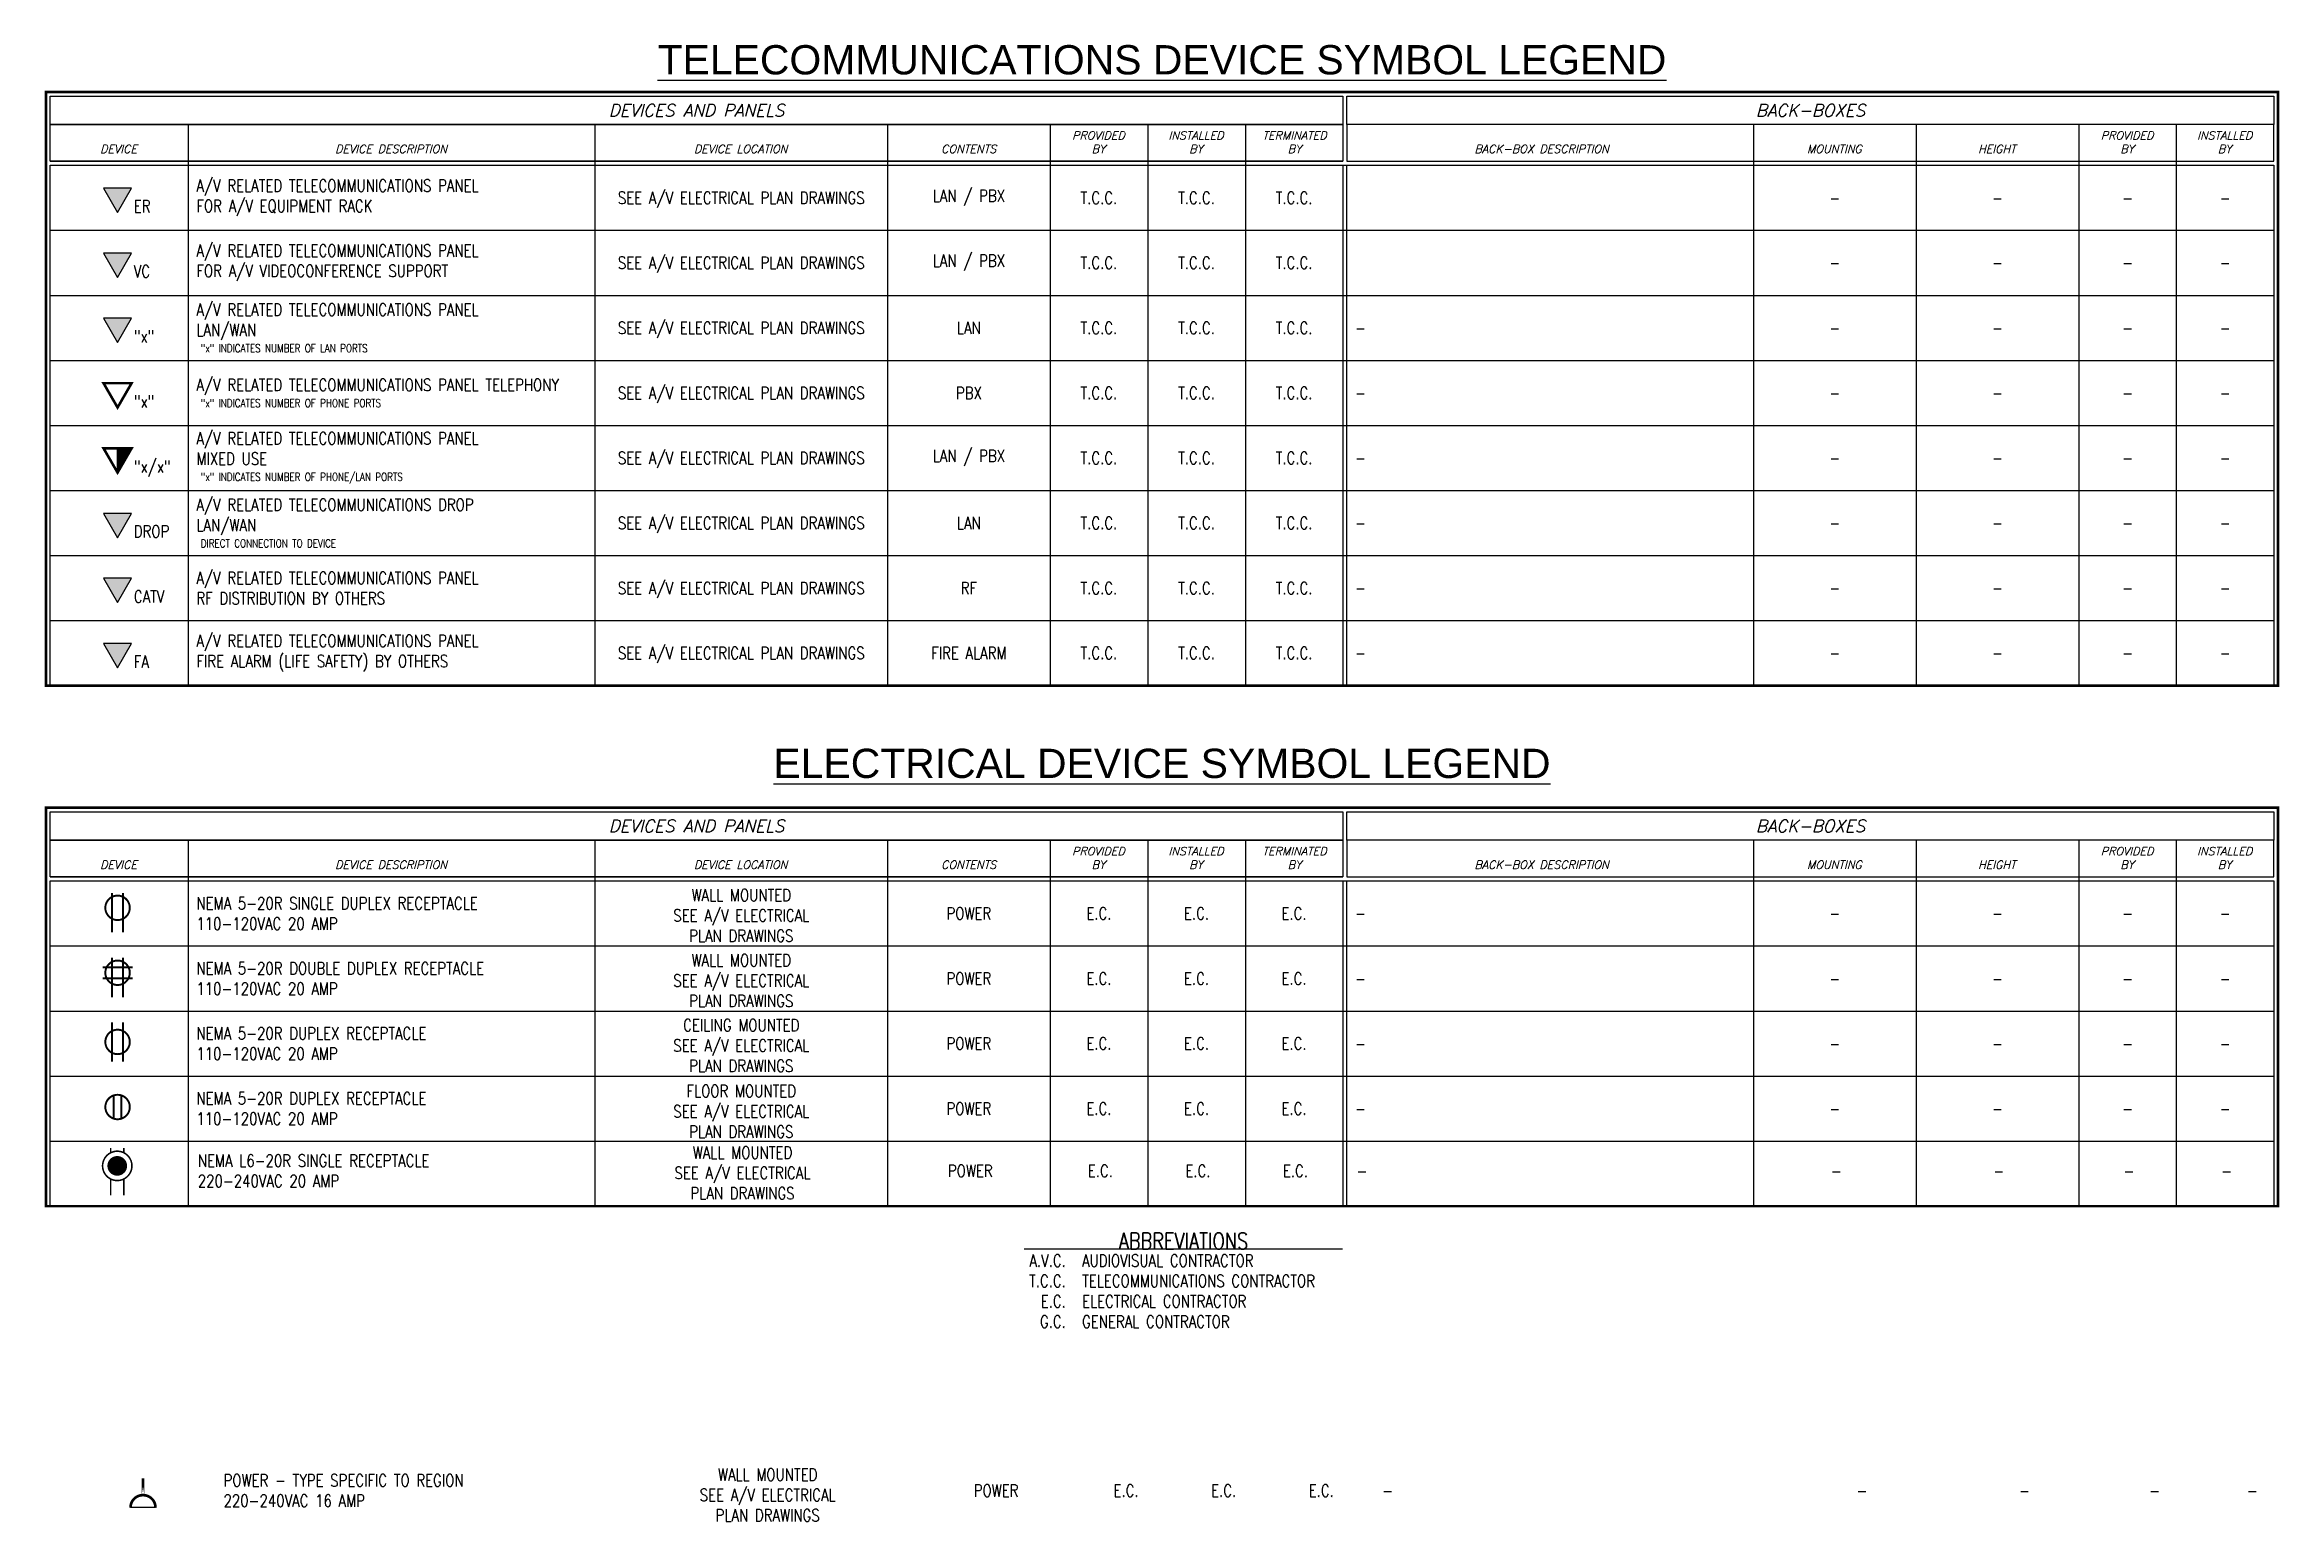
# Model space of a CAD drawing. Extents: x 0 to 73.7, y 0 to 29.5.
# Drawn here: x 37.63 to 51.95, y 19.27 to 28.73 of the extents above; entities that cross this region are included whole.
import ezdxf
from ezdxf.enums import TextEntityAlignment as Align

# ---------------------------------------------------------------- set-up
doc = ezdxf.new("R2010")
doc.units = 0
doc.header["$MEASUREMENT"] = 0
doc.layers.get('0').update_dxf_attribs({"linetype": 'CONTINUOUS'})
doc.layers.add('0AV-REV1', color=7, linetype='CONTINUOUS')
doc.layers.add('AV-Anno-Text', color=1, linetype='CONTINUOUS')
doc.styles.add('ITALIC', font='italic.shx')
doc.styles.add('NARROW', font='ROMANS.shx', dxfattribs={"width": 0.8})
doc.styles.add('ROMANS', font='romans', dxfattribs={"width": 0.875})
doc.styles.get("Standard").update_dxf_attribs({"font": 'arial.ttf'})
doc.styles.add('SWISS-L', font='swiss-l.shx')

msp = doc.modelspace()

# ---------------------------------------------------------------- texts
at = {"char_height": 0.0782, "width": 0.20833, "attachment_point": 1, "style": 'NARROW'}
for s, insert in [('ER', (38.204, 27.736)), ('VC', (38.204, 27.319)), ('"x"', (38.204, 26.903)), ('"x"', (38.204, 26.486)), ('"x/x"', (38.204, 26.069)), ('DROP', (38.204, 25.653)), ('CATV', (38.204, 25.236)), ('FA', (38.204, 24.819))]:
    msp.add_mtext(s, dxfattribs=dict(at, insert=insert))
at = {"layer": 'AV-Anno-Text', "style": 'ITALIC'}
for s, height, p in [('DEVICES AND PANELS', 0.07812, (41.808, 28.272)), ('BACK-BOXES', 0.0781, (48.944, 28.272)), ('DEVICES AND PANELS', 0.07812, (41.808, 23.688)), ('BACK-BOXES', 0.0781, (48.944, 23.688))]:
    msp.add_text(s, height=height, dxfattribs=at).set_placement(p, align=Align.CENTER)
at = {"layer": 'AV-Anno-Text'}
for s, insert, char_height, width, attachment_point, style in [('{\\fSwis721 Blk BT|b0|i0|c0|p34;\\LTELECOMMUNICATIONS DEVICE SYMBOL LEGEND}', (44.79, 28.539), 0.1875, 14.29688, 8, 'SWISS-L'), ('A/V RELATED TELECOMMUNICATIONS PANEL\\PFOR A/V EQUIPMENT RACK', (38.605, 27.751), 0.07812, 2.5, 4, 'NARROW'), ('SEE A/V ELECTRICAL PLAN DRAWINGS', (42.095, 27.738), 0.07812, 1.77083, 5, 'NARROW'), ('LAN / PBX', (43.553, 27.751), 0.0781, 0.9375, 5, 'NARROW'), ('T.C.C.', (44.386, 27.751), 0.0781, 0.52083, 5, 'NARROW'), ('T.C.C.', (45.011, 27.751), 0.0781, 0.52083, 5, 'NARROW'), ('T.C.C.', (45.636, 27.751), 0.0781, 0.52083, 5, 'NARROW'), ('-', (49.1, 27.751), 0.0781, 0.9375, 5, 'NARROW'), ('-', (50.142, 27.751), 0.0781, 0.9375, 5, 'NARROW'), ('-', (50.975, 27.751), 0.0781, 0.52083, 5, 'NARROW'), ('-', (51.6, 27.751), 0.0781, 0.52083, 5, 'NARROW'), ('A/V RELATED TELECOMMUNICATIONS PANEL\\PFOR A/V VIDEOCONFERENCE SUPPORT', (38.605, 27.335), 0.07812, 2.5, 4, 'NARROW'), ('SEE A/V ELECTRICAL PLAN DRAWINGS', (42.095, 27.322), 0.07812, 1.77083, 5, 'NARROW'), ('LAN / PBX', (43.553, 27.335), 0.0781, 0.9375, 5, 'NARROW'), ('T.C.C.', (44.386, 27.335), 0.0781, 0.52083, 5, 'NARROW'), ('T.C.C.', (45.011, 27.335), 0.0781, 0.52083, 5, 'NARROW'), ('T.C.C.', (45.636, 27.335), 0.0781, 0.52083, 5, 'NARROW'), ('-', (49.1, 27.335), 0.0781, 0.9375, 5, 'NARROW'), ('-', (50.142, 27.335), 0.0781, 0.9375, 5, 'NARROW'), ('-', (50.975, 27.335), 0.0781, 0.52083, 5, 'NARROW'), ('-', (51.6, 27.335), 0.0781, 0.52083, 5, 'NARROW'), ('A/V RELATED TELECOMMUNICATIONS PANEL\\PLAN/WAN\\P{\\H0.6563x;\\C0; "x" INDICATES NUMBER OF LAN PORTS}', (38.605, 26.918), 0.07812, 2.5, 4, 'NARROW'), ('SEE A/V ELECTRICAL PLAN DRAWINGS', (42.095, 26.905), 0.07812, 1.77083, 5, 'NARROW'), ('LAN ', (43.553, 26.918), 0.0781, 0.9375, 5, 'NARROW'), ('T.C.C.', (44.386, 26.918), 0.0781, 0.52083, 5, 'NARROW'), ('T.C.C.', (45.011, 26.918), 0.0781, 0.52083, 5, 'NARROW'), ('T.C.C.', (45.636, 26.918), 0.0781, 0.52083, 5, 'NARROW'), ('-', (46.027, 26.918), 0.0781, 2.5, 4, 'NARROW'), ('-', (49.1, 26.918), 0.0781, 0.9375, 5, 'NARROW'), ('-', (50.142, 26.918), 0.0781, 0.9375, 5, 'NARROW'), ('-', (50.975, 26.918), 0.0781, 0.52083, 5, 'NARROW'), ('-', (51.6, 26.918), 0.0781, 0.52083, 5, 'NARROW'), ('A/V RELATED TELECOMMUNICATIONS PANEL TELEPHONY\\P{\\H0.6563x;\\C0; "x" INDICATES NUMBER OF PHONE PORTS}', (38.605, 26.501), 0.07812, 2.5, 4, 'NARROW'), ('SEE A/V ELECTRICAL PLAN DRAWINGS', (42.095, 26.488), 0.07812, 1.77083, 5, 'NARROW'), ('PBX', (43.553, 26.501), 0.0781, 0.9375, 5, 'NARROW'), ('T.C.C.', (44.386, 26.501), 0.0781, 0.52083, 5, 'NARROW'), ('T.C.C.', (45.011, 26.501), 0.0781, 0.52083, 5, 'NARROW'), ('T.C.C.', (45.636, 26.501), 0.0781, 0.52083, 5, 'NARROW'), ('-', (46.027, 26.501), 0.0781, 2.5, 4, 'NARROW'), ('-', (49.1, 26.501), 0.0781, 0.9375, 5, 'NARROW'), ('-', (50.142, 26.501), 0.0781, 0.9375, 5, 'NARROW'), ('-', (50.975, 26.501), 0.0781, 0.52083, 5, 'NARROW'), ('-', (51.6, 26.501), 0.0781, 0.52083, 5, 'NARROW'), ('A/V RELATED TELECOMMUNICATIONS PANEL\\PMIXED USE\\P{\\H0.6563x;\\C0; "x" INDICATES NUMBER OF PHONE/LAN PORTS}', (38.605, 26.085), 0.07812, 2.5, 4, 'NARROW'), ('SEE A/V ELECTRICAL PLAN DRAWINGS', (42.095, 26.072), 0.07812, 1.77083, 5, 'NARROW'), ('LAN / PBX', (43.553, 26.085), 0.0781, 0.9375, 5, 'NARROW'), ('T.C.C.', (44.386, 26.085), 0.0781, 0.52083, 5, 'NARROW'), ('T.C.C.', (45.011, 26.085), 0.0781, 0.52083, 5, 'NARROW'), ('T.C.C.', (45.636, 26.085), 0.0781, 0.52083, 5, 'NARROW'), ('-', (46.027, 26.085), 0.0781, 2.5, 4, 'NARROW'), ('-', (49.1, 26.085), 0.0781, 0.9375, 5, 'NARROW'), ('-', (50.142, 26.085), 0.0781, 0.9375, 5, 'NARROW'), ('-', (50.975, 26.085), 0.0781, 0.52083, 5, 'NARROW'), ('-', (51.6, 26.085), 0.0781, 0.52083, 5, 'NARROW'), ('A/V RELATED TELECOMMUNICATIONS DROP\\PLAN/WAN\\P{\\H0.6563x;\\C0; DIRECT CONNECTION TO DEVICE}', (38.605, 25.668), 0.07812, 2.5, 4, 'NARROW'), ('SEE A/V ELECTRICAL PLAN DRAWINGS', (42.095, 25.655), 0.07812, 1.77083, 5, 'NARROW'), ('LAN ', (43.553, 25.668), 0.0781, 0.9375, 5, 'NARROW'), ('T.C.C.', (44.386, 25.668), 0.0781, 0.52083, 5, 'NARROW'), ('T.C.C.', (45.011, 25.668), 0.0781, 0.52083, 5, 'NARROW'), ('T.C.C.', (45.636, 25.668), 0.0781, 0.52083, 5, 'NARROW'), ('-', (46.027, 25.668), 0.0781, 2.5, 4, 'NARROW'), ('-', (49.1, 25.668), 0.0781, 0.9375, 5, 'NARROW'), ('-', (50.142, 25.668), 0.0781, 0.9375, 5, 'NARROW'), ('-', (50.975, 25.668), 0.0781, 0.52083, 5, 'NARROW'), ('-', (51.6, 25.668), 0.0781, 0.52083, 5, 'NARROW'), ('A/V RELATED TELECOMMUNICATIONS PANEL\\PRF DISTRIBUTION BY OTHERS', (38.605, 25.251), 0.07812, 2.5, 4, 'NARROW'), ('SEE A/V ELECTRICAL PLAN DRAWINGS', (42.095, 25.238), 0.07812, 1.77083, 5, 'NARROW'), ('RF', (43.553, 25.251), 0.0781, 0.9375, 5, 'NARROW'), ('T.C.C.', (44.386, 25.251), 0.0781, 0.52083, 5, 'NARROW'), ('T.C.C.', (45.011, 25.251), 0.0781, 0.52083, 5, 'NARROW'), ('T.C.C.', (45.636, 25.251), 0.0781, 0.52083, 5, 'NARROW'), ('-', (46.027, 25.251), 0.0781, 2.5, 4, 'NARROW'), ('-', (49.1, 25.251), 0.0781, 0.9375, 5, 'NARROW'), ('-', (50.142, 25.251), 0.0781, 0.9375, 5, 'NARROW'), ('-', (50.975, 25.251), 0.0781, 0.52083, 5, 'NARROW'), ('-', (51.6, 25.251), 0.0781, 0.52083, 5, 'NARROW'), ('A/V RELATED TELECOMMUNICATIONS PANEL\\PFIRE ALARM (LIFE SAFETY) BY OTHERS', (38.605, 24.835), 0.07812, 2.5, 4, 'NARROW'), ('SEE A/V ELECTRICAL PLAN DRAWINGS', (42.095, 24.822), 0.07812, 1.77083, 5, 'NARROW'), ('FIRE ALARM', (43.553, 24.835), 0.0781, 0.9375, 5, 'NARROW'), ('T.C.C.', (44.386, 24.835), 0.0781, 0.52083, 5, 'NARROW'), ('T.C.C.', (45.011, 24.835), 0.0781, 0.52083, 5, 'NARROW'), ('T.C.C.', (45.636, 24.835), 0.0781, 0.52083, 5, 'NARROW'), ('-', (46.027, 24.835), 0.0781, 2.5, 4, 'NARROW'), ('-', (49.1, 24.835), 0.0781, 0.9375, 5, 'NARROW'), ('-', (50.142, 24.835), 0.0781, 0.9375, 5, 'NARROW'), ('-', (50.975, 24.835), 0.0781, 0.52083, 5, 'NARROW'), ('-', (51.6, 24.835), 0.0781, 0.52083, 5, 'NARROW'), ('{\\fSwis721 Blk BT|b0|i0|c0|p34;\\LELECTRICAL DEVICE SYMBOL LEGEND}', (44.79, 24.032), 0.1875, 14.29688, 8, 'SWISS-L'), ('NEMA 5-20R SINGLE DUPLEX RECEPTACLE\\P110-120VAC 20 AMP', (38.605, 23.167), 0.07812, 2.5, 4, 'NARROW'), ('WALL MOUNTED \\PSEE A/V ELECTRICAL\\PPLAN DRAWINGS', (42.095, 23.154), 0.07812, 1.77083, 5, 'NARROW'), ('POWER', (43.553, 23.167), 0.0781, 0.9375, 5, 'NARROW'), ('E.C.', (44.386, 23.167), 0.0781, 0.52083, 5, 'NARROW'), ('E.C.', (45.011, 23.167), 0.0781, 0.52083, 5, 'NARROW'), ('E.C.', (45.636, 23.167), 0.0781, 0.52083, 5, 'NARROW'), ('-', (46.027, 23.167), 0.0781, 2.5, 4, 'NARROW'), ('-', (49.1, 23.167), 0.0781, 0.9375, 5, 'NARROW'), ('-', (50.142, 23.167), 0.0781, 0.9375, 5, 'NARROW'), ('-', (50.975, 23.167), 0.0781, 0.52083, 5, 'NARROW'), ('-', (51.6, 23.167), 0.0781, 0.52083, 5, 'NARROW'), ('WALL MOUNTED \\PSEE A/V ELECTRICAL\\PPLAN DRAWINGS', (42.095, 22.737), 0.07812, 1.77083, 5, 'NARROW'), ('NEMA 5-20R DOUBLE DUPLEX RECEPTACLE\\P110-120VAC 20 AMP', (38.605, 22.75), 0.07812, 2.5, 4, 'NARROW'), ('POWER', (43.553, 22.75), 0.0781, 0.9375, 5, 'NARROW'), ('E.C.', (44.386, 22.75), 0.0781, 0.52083, 5, 'NARROW'), ('E.C.', (45.011, 22.75), 0.0781, 0.52083, 5, 'NARROW'), ('E.C.', (45.636, 22.75), 0.0781, 0.52083, 5, 'NARROW'), ('-', (46.027, 22.75), 0.0781, 2.5, 4, 'NARROW'), ('-', (49.1, 22.75), 0.0781, 0.9375, 5, 'NARROW'), ('-', (50.142, 22.75), 0.0781, 0.9375, 5, 'NARROW'), ('-', (50.975, 22.75), 0.0781, 0.52083, 5, 'NARROW'), ('-', (51.6, 22.75), 0.0781, 0.52083, 5, 'NARROW'), ('CEILING MOUNTED \\PSEE A/V ELECTRICAL\\PPLAN DRAWINGS', (42.095, 22.321), 0.07812, 1.77083, 5, 'NARROW'), ('NEMA 5-20R DUPLEX RECEPTACLE\\P110-120VAC 20 AMP', (38.605, 22.334), 0.07812, 2.5, 4, 'NARROW'), ('POWER', (43.553, 22.334), 0.0781, 0.9375, 5, 'NARROW'), ('E.C.', (44.386, 22.334), 0.0781, 0.52083, 5, 'NARROW'), ('E.C.', (45.011, 22.334), 0.0781, 0.52083, 5, 'NARROW'), ('E.C.', (45.636, 22.334), 0.0781, 0.52083, 5, 'NARROW'), ('-', (46.027, 22.334), 0.0781, 2.5, 4, 'NARROW'), ('-', (49.1, 22.334), 0.0781, 0.9375, 5, 'NARROW'), ('-', (50.142, 22.334), 0.0781, 0.9375, 5, 'NARROW'), ('-', (50.975, 22.334), 0.0781, 0.52083, 5, 'NARROW'), ('-', (51.6, 22.334), 0.0781, 0.52083, 5, 'NARROW'), ('FLOOR MOUNTED \\PSEE A/V ELECTRICAL\\PPLAN DRAWINGS', (42.095, 21.899), 0.07812, 1.77083, 5, 'NARROW'), ('NEMA 5-20R DUPLEX RECEPTACLE\\P110-120VAC 20 AMP', (38.605, 21.917), 0.07812, 2.5, 4, 'NARROW'), ('POWER', (43.553, 21.917), 0.0781, 0.9375, 5, 'NARROW'), ('E.C.', (44.386, 21.917), 0.0781, 0.52083, 5, 'NARROW'), ('E.C.', (45.011, 21.917), 0.0781, 0.52083, 5, 'NARROW'), ('E.C.', (45.636, 21.917), 0.0781, 0.52083, 5, 'NARROW'), ('-', (46.027, 21.917), 0.0781, 2.5, 4, 'NARROW'), ('-', (49.1, 21.917), 0.0781, 0.9375, 5, 'NARROW'), ('-', (50.142, 21.917), 0.0781, 0.9375, 5, 'NARROW'), ('-', (50.975, 21.917), 0.0781, 0.52083, 5, 'NARROW'), ('-', (51.6, 21.917), 0.0781, 0.52083, 5, 'NARROW'), ('NEMA L6-20R SINGLE RECEPTACLE\\P220-240VAC 20 AMP', (38.614, 21.518), 0.07812, 2.5, 4, 'NARROW'), ('WALL MOUNTED \\PSEE A/V ELECTRICAL\\PPLAN DRAWINGS', (42.103, 21.505), 0.07812, 1.77083, 5, 'NARROW'), ('POWER', (43.562, 21.518), 0.0781, 0.9375, 5, 'NARROW'), ('E.C.', (44.395, 21.518), 0.0781, 0.52083, 5, 'NARROW'), ('E.C.', (45.02, 21.518), 0.0781, 0.52083, 5, 'NARROW'), ('E.C.', (45.645, 21.518), 0.0781, 0.52083, 5, 'NARROW'), ('-', (46.036, 21.518), 0.0781, 2.5, 4, 'NARROW'), ('-', (49.109, 21.518), 0.0781, 0.9375, 5, 'NARROW'), ('-', (50.15, 21.518), 0.0781, 0.9375, 5, 'NARROW'), ('-', (50.984, 21.518), 0.0781, 0.52083, 5, 'NARROW'), ('-', (51.609, 21.518), 0.0781, 0.52083, 5, 'NARROW'), ('ABBREVIATIONS', (44.928, 21.017), 0.10417, 2.04427, 8, 'NARROW'), ('A.V.C.\\PT.C.C.\\PE.C.\\PG.C.', (44.174, 20.982), 0.0781, 0.42621, 3, 'NARROW'), ('AUDIOVISUAL CONTRACTOR\\PTELECOMMUNICATIONS CONTRACTOR\\PELECTRICAL CONTRACTOR\\PGENERAL CONTRACTOR', (44.278, 20.982), 0.07812, 2.04427, 1, 'NARROW'), ('WALL MOUNTED \\PSEE A/V ELECTRICAL\\PPLAN DRAWINGS', (42.264, 19.442), 0.07812, 1.76089, 5, 'NARROW'), ('POWER - TYPE SPECIFIC TO REGION\\P220-240VAC 16 AMP', (38.779, 19.47), 0.07812, 2.5, 4, 'NARROW'), ('POWER', (43.727, 19.47), 0.0781, 0.9375, 5, 'NARROW'), ('E.C.', (44.56, 19.47), 0.0781, 0.52083, 5, 'NARROW'), ('E.C.', (45.185, 19.47), 0.0781, 0.52083, 5, 'NARROW'), ('E.C.', (45.81, 19.47), 0.0781, 0.52083, 5, 'NARROW'), ('-', (46.201, 19.47), 0.0781, 2.5, 4, 'NARROW'), ('-', (49.274, 19.47), 0.0781, 0.9375, 5, 'NARROW'), ('-', (50.315, 19.47), 0.0781, 0.9375, 5, 'NARROW'), ('-', (51.149, 19.47), 0.0781, 0.52083, 5, 'NARROW'), ('-', (51.774, 19.47), 0.0781, 0.52083, 5, 'NARROW')]:
    msp.add_mtext(s, dxfattribs=dict(at, insert=insert, char_height=char_height, width=width, attachment_point=attachment_point, style=style))
at = {"layer": 'AV-Anno-Text', "color": 7, "attachment_point": 8, "style": 'ITALIC'}
for s, insert, char_height, width in [('DEVICE', (38.107, 28.038), 0.0521, 0.2076), ('DEVICE DESCRIPTION', (39.852, 28.038), 0.05208, 1.25), ('DEVICE LOCATION', (42.091, 28.038), 0.05208, 1.25), ('CONTENTS', (43.552, 28.038), 0.0521, 0.31077), ('PROVIDED BY', (44.383, 28.038), 0.05208, 0.41792), ('INSTALLED BY', (45.008, 28.038), 0.05208, 0.4318), ('TERMINATED BY', (45.639, 28.038), 0.05208, 0.48934), ('BACK-BOX DESCRIPTION', (47.222, 28.038), 0.05208, 1.25), ('MOUNTING', (49.097, 28.038), 0.0521, 0.3068), ('HEIGHT', (50.138, 28.038), 0.0521, 0.21355), ('PROVIDED BY', (50.972, 28.038), 0.05208, 0.41792), ('INSTALLED BY', (51.597, 28.038), 0.05208, 0.4318), ('DEVICE', (38.107, 23.453), 0.0521, 0.2076), ('DEVICE DESCRIPTION', (39.852, 23.453), 0.05208, 1.25), ('DEVICE LOCATION', (42.091, 23.453), 0.05208, 1.25), ('CONTENTS', (43.552, 23.453), 0.0521, 0.31077), ('PROVIDED BY', (44.383, 23.453), 0.05208, 0.41792), ('INSTALLED BY', (45.008, 23.453), 0.05208, 0.4318), ('TERMINATED BY', (45.639, 23.453), 0.05208, 0.48934), ('BACK-BOX DESCRIPTION', (47.222, 23.453), 0.05208, 1.25), ('MOUNTING', (49.097, 23.453), 0.0521, 0.3068), ('HEIGHT', (50.138, 23.453), 0.0521, 0.21355), ('PROVIDED BY', (50.972, 23.453), 0.05208, 0.41792), ('INSTALLED BY', (51.597, 23.453), 0.05208, 0.4318)]:
    msp.add_mtext(s, dxfattribs=dict(at, insert=insert, char_height=char_height, width=width))

# ---------------------------------------------------------------- blocks, each defined once
blk = doc.blocks.new('dev-lan-closed')
blk.add_hatch(color=256).paths.add_polyline_path([(0, 0), (0.108, 0.187), (-0.108, 0.187)])
blk.add_lwpolyline([(0, 0), (0.108, 0.187), (-0.108, 0.187)], close=True)
blk = doc.blocks.new('dev-lan-open')
at = {"const_width": 0.02}
blk.add_lwpolyline([(0, 0), (0.108, 0.187), (-0.108, 0.187)], close=True, dxfattribs=at)
blk = doc.blocks.new('dev-lan-half')
blk.add_hatch(color=256).paths.add_polyline_path([(0.108, 0.187), (0, 0.187), (0, 0)])
at = {"const_width": 0.02}
blk.add_lwpolyline([(0, 0), (0.108, 0.187), (-0.108, 0.187)], close=True, dxfattribs=at)
blk.add_lwpolyline([(0, 0), (0, 0.187)])
blk = doc.blocks.new('120VAC-2')
at = {"const_width": 0.015}
blk.add_lwpolyline([(-0.094, 0, 1), (0.094, 0, 1)], format="xyb", close=True, dxfattribs=at)
at = {"color": 0, "const_width": 0.015}
for points in [[(-0.042, 0.115), (-0.042, -0.188)], [(0.042, 0.115), (0.042, -0.188)]]:
    blk.add_lwpolyline(points, dxfattribs=at)
at = {"style": 'ROMANS'}
blk.add_attdef('IG', (0.125, -0.094), '', height=0.0781, dxfattribs=at)
blk = doc.blocks.new('120VAC-4')
at = {"color": 0, "const_width": 0.015}
for points in [[(-0.115, 0.042), (0.115, 0.042)], [(-0.042, 0.115), (-0.042, -0.188)], [(0.042, 0.115), (0.042, -0.188)], [(-0.115, -0.042), (0.115, -0.042)]]:
    blk.add_lwpolyline(points, dxfattribs=at)
at = {"const_width": 0.015}
blk.add_lwpolyline([(-0.094, 0, 1), (0.094, 0, 1)], format="xyb", close=True, dxfattribs=at)
at = {"color": 0}
blk.add_circle((0, 0), 0.0938, dxfattribs=at)
at = {"style": 'ROMANS'}
blk.add_attdef('IG', (0.167, -0.094), '', height=0.0781, dxfattribs=at)
blk = doc.blocks.new('120VAC-2-Ceiling')
at = {"const_width": 0.015}
blk.add_lwpolyline([(-0.094, 0, 1), (0.094, 0, 1)], format="xyb", close=True, dxfattribs=at)
at = {"color": 0, "const_width": 0.015}
for points in [[(-0.042, 0.151), (-0.042, -0.151)], [(0.042, 0.151), (0.042, -0.151)]]:
    blk.add_lwpolyline(points, dxfattribs=at)
at = {"style": 'ROMANS'}
blk.add_attdef('IG', (0.125, -0.094), '', height=0.0781, dxfattribs=at)
blk = doc.blocks.new('120VAC-2-Floor')
at = {"const_width": 0.015}
blk.add_lwpolyline([(-0.094, 0, 1), (0.094, 0, 1)], format="xyb", close=True, dxfattribs=at)
at = {"color": 0, "const_width": 0.015}
for points in [[(-0.03, 0.089), (-0.03, -0.089)], [(0.03, 0.089), (0.03, -0.089)]]:
    blk.add_lwpolyline(points, dxfattribs=at)
at = {"style": 'ROMANS'}
blk.add_attdef('IG', (0.125, -0.094), '', height=0.0781, dxfattribs=at)
blk = doc.blocks.new('120vac-TL')
at = {"const_width": 0.01}
blk.add_lwpolyline([(-0.094, 0, 1), (0.094, 0, 1)], format="xyb", close=True, dxfattribs=at)
blk.add_lwpolyline([(-0.058, 0, 0.999999), (0.058, 0, 0.999999), (-0.058, 0, 0.999999)], format="xyb", dxfattribs=at)
at = {"color": 0, "const_width": 0.01}
for points in [[(-0.042, 0.115), (-0.042, 0.084)], [(0.042, 0.115), (0.042, 0.084)], [(-0.042, -0.084), (-0.042, -0.188)], [(0.042, -0.084), (0.042, -0.188)]]:
    blk.add_lwpolyline(points, dxfattribs=at)
blk.add_attdef('IG', (0.125, -0.094), '', height=0.0781)

# ---------------------------------------------------------------- hatches: boundary and pattern name
at = {"layer": '0AV-REV1'}
h = msp.add_hatch(color=256, dxfattribs=at)
h.dxf.hatch_style = 1
h.paths.add_polyline_path([(38.04, 21.55, 0.999999), (38.156, 21.55, 0.999999)])

# ---------------------------------------------------------------- linework, layer by layer
at = {"linetype": 'Continuous'}
for p, q in [((38.553, 28.22), (38.553, 24.626)), ((41.157, 28.22), (41.157, 24.626)), ((43.032, 28.22), (43.032, 24.626)), ((44.074, 28.22), (44.074, 24.626)), ((44.699, 28.22), (44.699, 24.626)), ((45.324, 28.22), (45.324, 24.626)), ((48.579, 28.22), (48.579, 24.626)), ((49.621, 28.22), (49.621, 24.626)), ((50.662, 28.22), (50.662, 24.626)), ((51.287, 28.22), (51.287, 24.626)), ((37.668, 27.986), (45.949, 27.986)), ((37.668, 27.96), (51.912, 27.96)), ((37.668, 27.96), (45.949, 27.96)), ((37.668, 27.96), (51.912, 27.96)), ((45.975, 27.986), (51.912, 27.986)), ((37.668, 27.543), (51.912, 27.543)), ((37.668, 27.126), (51.912, 27.126)), ((37.668, 26.71), (51.912, 26.71)), ((37.668, 26.293), (51.912, 26.293)), ((37.668, 25.876), (51.912, 25.876)), ((37.668, 25.876), (51.912, 25.876)), ((37.668, 25.46), (51.912, 25.46)), ((37.668, 25.043), (51.912, 25.043)), ((38.553, 23.636), (38.553, 21.292)), ((41.157, 23.636), (41.157, 21.292)), ((43.032, 23.636), (43.032, 21.292)), ((44.074, 23.636), (44.074, 21.292)), ((44.699, 23.636), (44.699, 21.292)), ((45.324, 23.636), (45.324, 21.292)), ((48.579, 23.636), (48.579, 21.292)), ((49.621, 23.636), (49.621, 21.292)), ((50.662, 23.636), (50.662, 21.292)), ((51.287, 23.636), (51.287, 21.292)), ((37.668, 23.401), (45.949, 23.401)), ((37.668, 23.375), (45.949, 23.375)), ((37.668, 23.375), (51.912, 23.375)), ((45.975, 23.401), (51.912, 23.401)), ((37.668, 22.959), (51.912, 22.959)), ((37.668, 22.542), (51.912, 22.542)), ((37.668, 22.125), (51.912, 22.125)), ((37.668, 21.709), (51.912, 21.709)), ((37.668, 21.292), (51.912, 21.292))]:
    msp.add_line(p, q, dxfattribs=at)
msp.add_line((38.343, 19.361), (38.183, 19.361))
at = {"const_width": 0.0167}
for points in [[(37.642, 28.429), (51.938, 28.429), (51.938, 24.626), (37.642, 24.626)], [(37.642, 23.844), (51.938, 23.844), (51.938, 21.292), (37.642, 21.292)]]:
    msp.add_lwpolyline(points, close=True, dxfattribs=at)
for points in [[(37.668, 28.403), (45.949, 28.403), (45.949, 28.22), (37.668, 28.22)], [(45.975, 28.403), (51.912, 28.403), (51.912, 28.22), (45.975, 28.22)], [(45.949, 27.986), (37.668, 27.986), (37.668, 28.22), (45.949, 28.22)], [(45.975, 27.986), (51.912, 27.986), (51.912, 28.22), (45.975, 28.22)], [(37.668, 27.96), (45.949, 27.96), (45.949, 24.626), (37.668, 24.626)], [(45.975, 27.96), (51.912, 27.96), (51.912, 24.626), (45.975, 24.626)], [(37.668, 23.818), (45.949, 23.818), (45.949, 23.636), (37.668, 23.636)], [(45.975, 23.818), (51.912, 23.818), (51.912, 23.636), (45.975, 23.636)], [(45.949, 23.401), (37.668, 23.401), (37.668, 23.636), (45.949, 23.636)], [(45.975, 23.401), (51.912, 23.401), (51.912, 23.636), (45.975, 23.636)], [(37.668, 23.375), (45.949, 23.375), (45.949, 21.292), (37.668, 21.292)], [(45.975, 23.375), (51.912, 23.375), (51.912, 21.292), (45.975, 21.292)]]:
    msp.add_lwpolyline(points, close=True)
at = {"linetype": 'Continuous', "lineweight": 0, "const_width": 0.00868, "flags": 128}
msp.add_lwpolyline([(43.907, 21.017), (45.948, 21.017)], dxfattribs=at)
at = {"layer": '0AV-REV1', "const_width": 0.0173}
msp.add_lwpolyline([(38.183, 19.361, -0.414214), (38.263, 19.441), (38.263, 19.549), (38.263, 19.441, -0.414214), (38.343, 19.361, 3.793052)], format="xyb", dxfattribs=at)

# ---------------------------------------------------------------- block references
at = {"xscale": 0.8333333333333286, "yscale": 0.8333333333333286, "zscale": 0.8333333333333286}
for name, p in [('dev-lan-open', (38.1, 26.408)), ('dev-lan-half', (38.1, 25.991))]:
    msp.add_blockref(name, p, dxfattribs=at)
at = {"layer": '0AV-REV1', "xscale": 0.8333333333333286, "yscale": 0.8333333333333286, "zscale": 0.8333333333333286}
for name, p in [('dev-lan-closed', (38.1, 27.658)), ('dev-lan-closed', (38.1, 27.241)), ('dev-lan-closed', (38.1, 26.824)), ('dev-lan-closed', (38.1, 25.574)), ('dev-lan-closed', (38.1, 25.158)), ('dev-lan-closed', (38.1, 24.741)), ('120VAC-2', (38.1, 23.203)), ('120VAC-4', (38.1, 22.787)), ('120VAC-2-Ceiling', (38.1, 22.344)), ('120VAC-2-Floor', (38.1, 21.927))]:
    msp.add_blockref(name, p, dxfattribs=at)
at = {"layer": '0AV-REV1'}
msp.add_blockref('120vac-TL', (38.098, 21.55), dxfattribs=at)

msp.set_redraw_order([(e.dxf.handle, doc.entitydb.next_handle()) for e in msp.query("TEXT MTEXT ATTDEF DIMENSION ARC_DIMENSION")])  # texts and dimensions are drawn at this point

doc.saveas('drawing.dxf')
